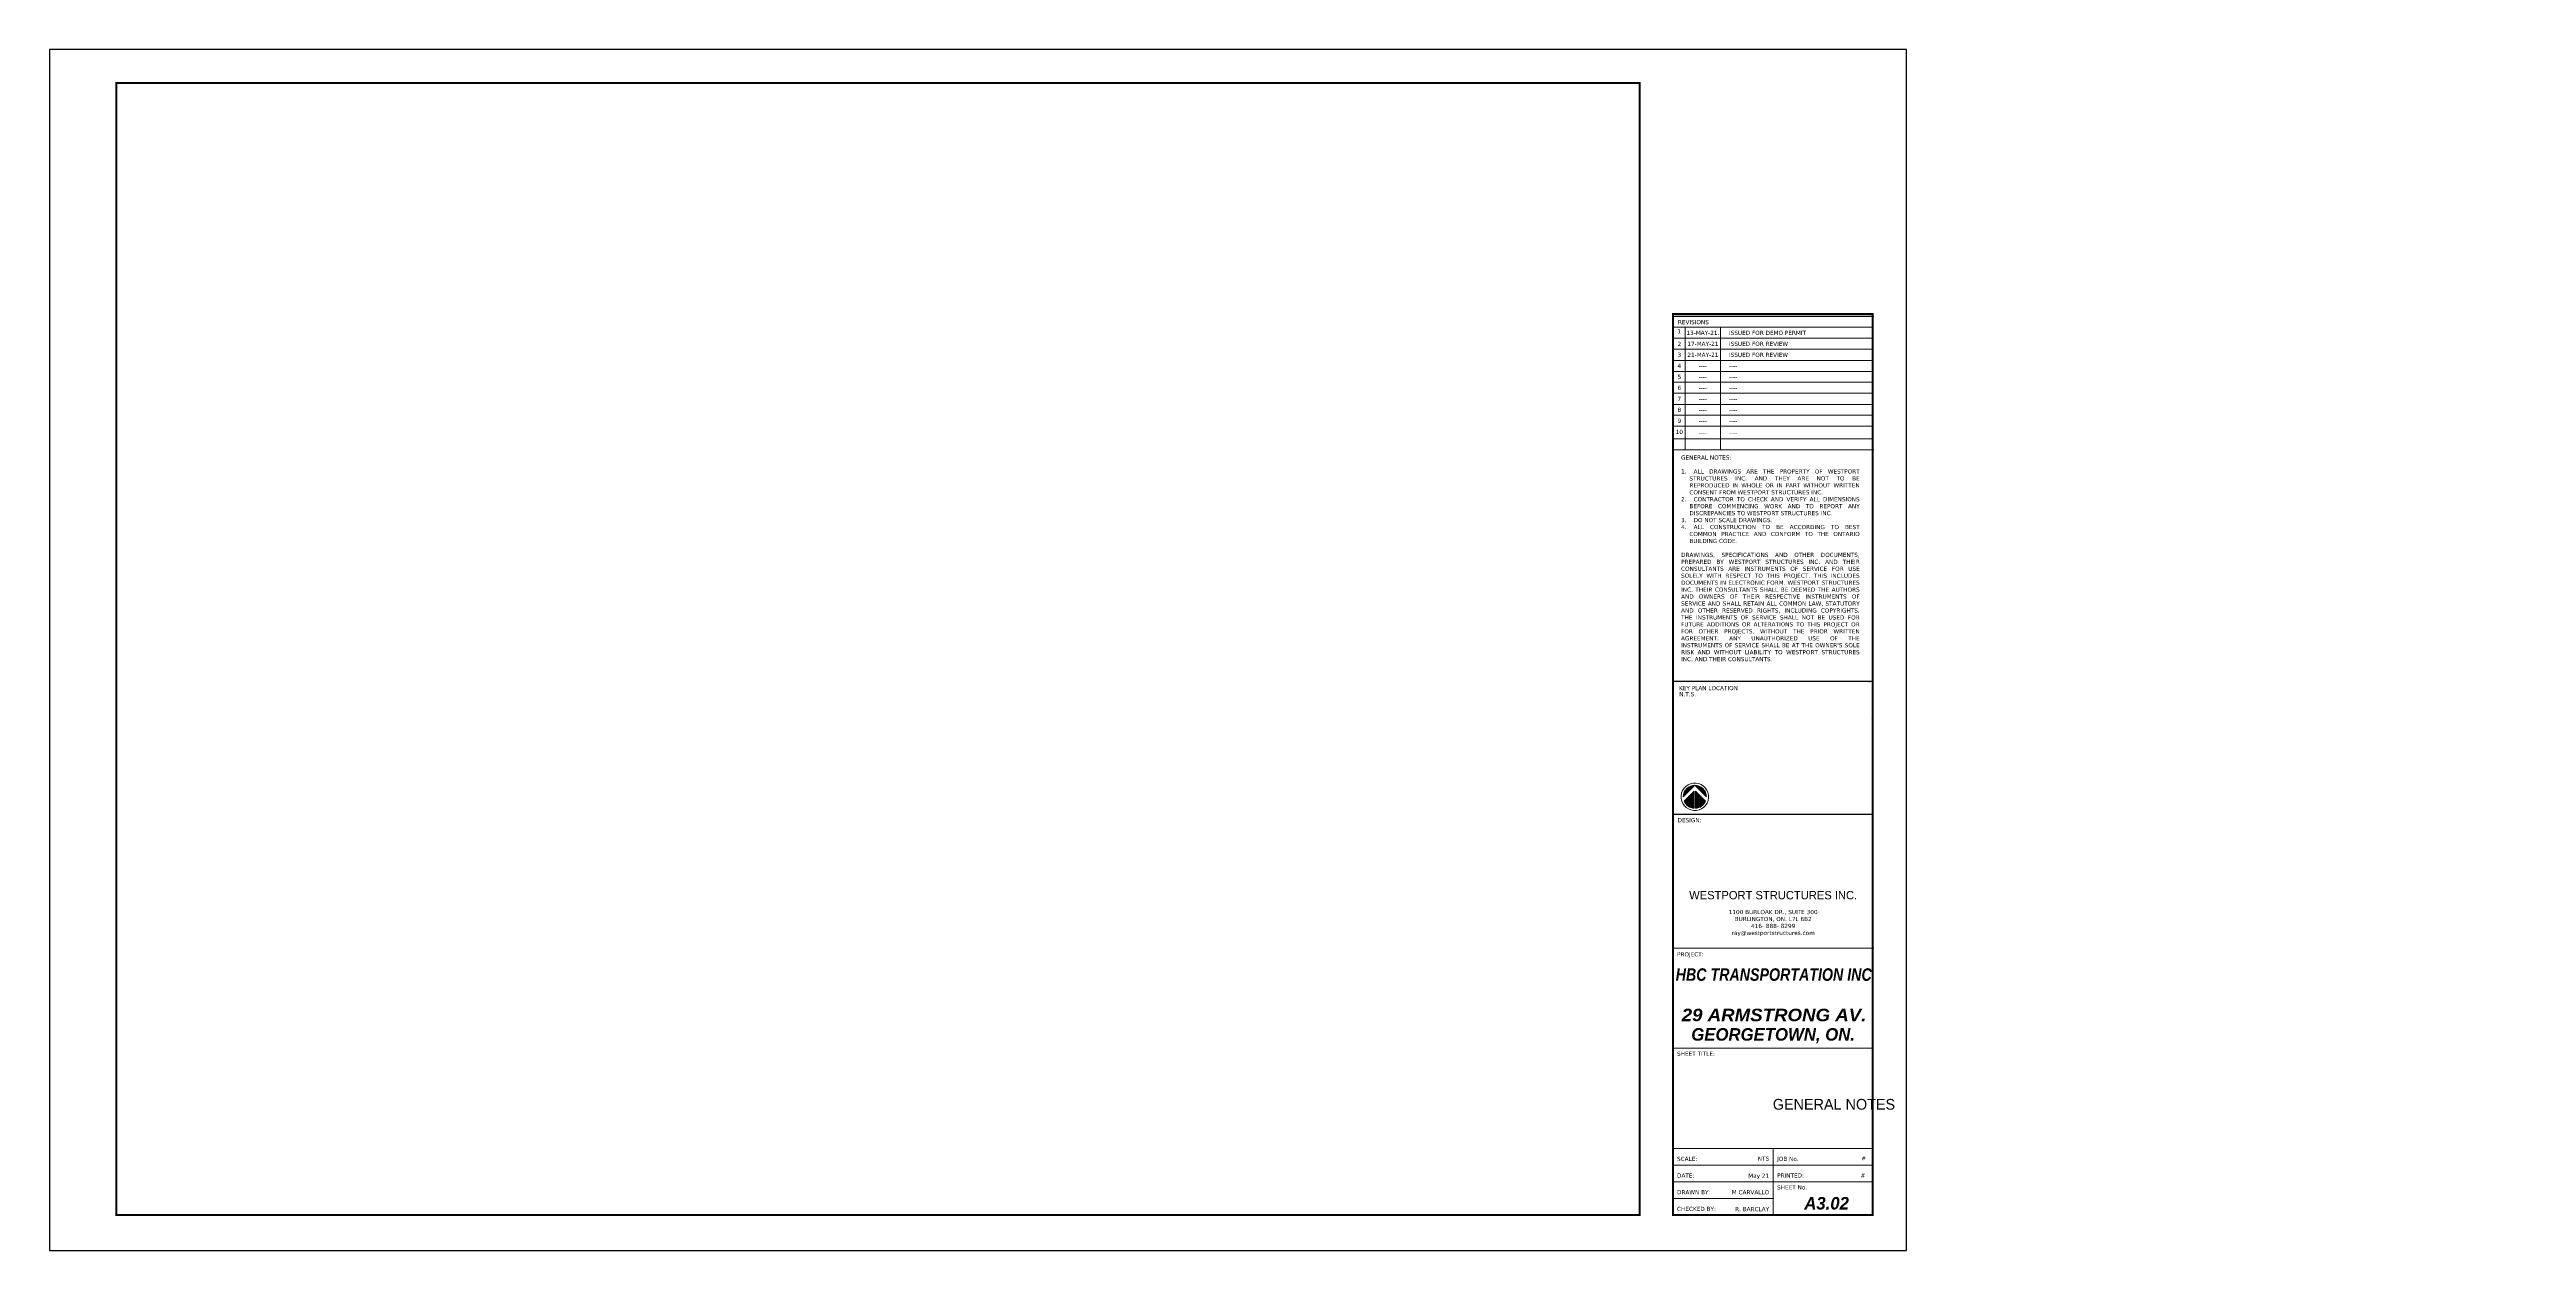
# Paper-space layout 'A0.02' of a CAD drawing. Header units: metres. Extents: x 0 to 576, y 0 to 279.
import ezdxf
from ezdxf.enums import TextEntityAlignment as Align

# ---------------------------------------------------------------- set-up
doc = ezdxf.new("R2018")
doc.units = ezdxf.units.M
doc.header["$XCLIPFRAME"] = 2
for name, color, linetype, lineweight in [('A-WALLS', 1, 'Continuous', 25), ('BRD-LINES', 202, 'Continuous', 5), ('BRD-TEXT', 3, 'Continuous', 5), ('BRD-THIN LINES', 7, 'Continuous', 5), ('F line', 1, 'Continuous', 5)]:
    doc.layers.add(name, color=color, linetype=linetype, lineweight=lineweight)
doc.styles.get("Standard").update_dxf_attribs({"font": 'arial.ttf'})
doc.styles.add('TITLE BLOCK BIG', font='GOTHICBI.TTF', dxfattribs={"height": 0.1875})
doc.styles.add('TITLE BLOCK MED 2', font='GOTHIC.TTF', dxfattribs={"height": 0.125})
doc.styles.add('TITLE BLOCK SMALL', font='verdana.ttf', dxfattribs={"height": 0.0625})
picture_1 = doc.add_image_def('image1.jpg', size_in_pixel=(655, 450))

# ---------------------------------------------------------------- blocks, each defined once
blk = doc.blocks.new('*X3')
at = {"color": 0}
for p, q in [((-62, 8), (27, 8)), ((-62, 5), (29, 5)), ((-61, 12), (22, 12)), ((-61, 10), (24, 10)), ((-60, 15), (19, 15)), ((-59, 20), (14, 20)), ((-59, 18), (17, 18)), ((-58, 22), (12, 22)), ((-57, 25), (9, 25)), ((-56, 28), (7, 28)), ((-54, 30), (4, 30)), ((-53, 32), (2, 32)), ((-51, 35), (-1, 35)), ((-49, 38), (-3, 38)), ((-47, 40), (-6, 40)), ((-45, 42), (-8, 42)), ((-43, 45), (-11, 45)), ((-40, 48), (-13, 48)), ((-37, 50), (-16, 50)), ((-33, 52), (-18, 52)), ((-29, 55), (-21, 55))]:
    blk.add_line(p, q, dxfattribs=at)
blk = doc.blocks.new('*X4')
at = {"color": 0}
for p, q in [((-62, -5), (29, -5)), ((-62, -8), (27, -8)), ((-61, -10), (24, -10)), ((-61, -12), (22, -12)), ((-60, -15), (19, -15)), ((-59, -18), (17, -18)), ((-59, -20), (14, -20)), ((-58, -22), (12, -22)), ((-57, -25), (9, -25)), ((-56, -28), (7, -28)), ((-54, -30), (4, -30)), ((-53, -32), (2, -32)), ((-51, -35), (-1, -35)), ((-49, -38), (-3, -38)), ((-47, -40), (-6, -40)), ((-45, -42), (-8, -42)), ((-43, -45), (-11, -45)), ((-40, -48), (-13, -48)), ((-37, -50), (-16, -50)), ((-33, -52), (-18, -52)), ((-29, -55), (-21, -55))]:
    blk.add_line(p, q, dxfattribs=at)
blk = doc.blocks.new('*X5')
at = {"color": 0}
for p, q in [((2, -60), (16, -60)), ((5, -58), (23, -58)), ((7, -55), (29, -55)), ((10, -52), (33, -52)), ((12, -50), (37, -50)), ((15, -48), (40, -48)), ((17, -45), (43, -45)), ((20, -42), (45, -42)), ((22, -40), (47, -40)), ((25, -38), (49, -38)), ((27, -35), (51, -35)), ((30, -32), (53, -32)), ((32, -30), (54, -30)), ((35, -28), (56, -28)), ((37, -25), (57, -25)), ((40, -22), (58, -22)), ((42, -20), (59, -20)), ((45, -18), (59, -18)), ((47, -15), (60, -15)), ((50, -12), (61, -12)), ((52, -10), (61, -10)), ((55, -8), (62, -8)), ((57, -5), (62, -5)), ((60, -2), (62, -2))]:
    blk.add_line(p, q, dxfattribs=at)
blk = doc.blocks.new('*X6')
at = {"color": 0}
for p, q in [((2, 60), (16, 60)), ((5, 58), (23, 58)), ((7, 55), (29, 55)), ((10, 52), (33, 52)), ((12, 50), (37, 50)), ((15, 48), (40, 48)), ((17, 45), (43, 45)), ((20, 42), (45, 42)), ((22, 40), (47, 40)), ((25, 38), (49, 38)), ((27, 35), (51, 35)), ((30, 32), (53, 32)), ((32, 30), (54, 30)), ((35, 28), (56, 28)), ((37, 25), (57, 25)), ((40, 22), (58, 22)), ((42, 20), (59, 20)), ((45, 18), (59, 18)), ((47, 15), (60, 15)), ((50, 12), (61, 12)), ((52, 10), (61, 10)), ((55, 8), (62, 8)), ((57, 5), (62, 5)), ((60, 2), (62, 2)), ((62, 0), (62, 0))]:
    blk.add_line(p, q, dxfattribs=at)
blk = doc.blocks.new('A$C620E51BF')
for p, q in [((4.91, 9.03), (0.8, 4.91)), ((4.91, 9.03), (9.03, 4.91)), ((1.1, 3.36), (4.71, 6.97)), ((4.71, 6.97), (4.71, 0.79)), ((8.73, 3.36), (5.11, 6.97)), ((5.11, 0.79), (5.11, 6.97))]:
    blk.add_line(p, q)
at = {"extrusion": (0, 0, -1)}
blk.add_ellipse((4.91, 4.9), major_axis=(-4.9, 0.39), ratio=1, dxfattribs=at)
for start_param, end_param in [(6.206295, 7.773697), (1.490512, 3.057915), (4.680511, 5.818313), (3.445897, 4.583699)]:
    blk.add_ellipse((4.91, 4.9), major_axis=(-4.1, 0.33), ratio=1, start_param=start_param, end_param=end_param, dxfattribs=at)
at = {"xscale": 0.0663863712999671, "yscale": 0.0663863712999671, "zscale": 0.0110643952166795, "rotation": 89.99999999999999}
for name in ['*X6', '*X5', '*X3', '*X4']:
    blk.add_blockref(name, (4.91, 4.9), dxfattribs=at)
blk = doc.blocks.new('*U43')
at = {"layer": 'F line', "ltscale": 100}
h = blk.add_hatch(dxfattribs=at)
h.set_pattern_fill('AR-CONC', color=95, scale=0.006111)
h.set_pattern_definition([(50, (-228.60933, -19.48155), (0.0438325667, -0.0038348527), [0.004583333, -0.050416667]), (355, (-228.60933, -19.48155), (-0.008479248, 0.045967297), [0.003666667, -0.040333333]), (100.451444, (-228.605676, -19.48187), (0.0353533184, 0.042132444), [0.003895234, -0.0428475735]), (46.1842, (-228.60933, -19.46933), (0.065220304, -0.010115067), [0.006875, -0.075625]), (96.635635, (-228.603894, -19.47017), (0.05711823, 0.05952947), [0.005842854, -0.064271396]), (351.184164, (-228.60933, -19.46933), (0.05711823, 0.05952947), [0.0055, -0.0605]), (21, (-228.603218, -19.472383), (0.036477653, -0.024604488), [0.004583333, -0.050416667]), (326, (-228.603218, -19.472383), (0.01486927, 0.044314725), [0.003666667, -0.040333333]), (71.451445, (-228.600178, -19.474434), (0.051346923, 0.019710237), [0.003895234, -0.0428475735]), (37.5, (-228.609329, -19.48155), (0.0007431023, 0.0203435133), [0, -0.0398444444, 0, -0.0409444444, 0, -0.040486111]), (7.5, (-228.609329, -19.48155), (0.0160764717, 0.024102938), [0, -0.0233444444, 0, -0.0389277778, 0, -0.0154305556]), (327.5, (-228.622957, -19.48155), (0.0326224822, -0.0013783533), [0, -0.0152777778, 0, -0.0476666667, 0, -0.06325]), (317.5, (-228.629068, -19.48155), (0.0356391548, 0.0061175267), [0, -0.019861111, 0, -0.0316555556, 0, -0.0449166667])])
h.paths.add_polyline_path([(29.009, 7.928), (29.668, 7.922)], flags=16)
at = {"ltscale": 0.1}
blk.add_lwpolyline([(6.994, 0), (23.994, 0), (23.994, 11), (6.994, 11)], close=True, dxfattribs=at)
for p in [(22.772, 0.782), (22.772, 0.629), (22.772, 0.477)]:
    blk.add_point(p)
at = {"layer": 'BRD-LINES'}
for p, q in [((23.683, 8.556), (21.86, 8.556)), ((23.683, 8.456), (21.86, 8.456)), ((23.683, 8.355), (21.86, 8.355)), ((23.683, 8.254), (21.86, 8.254)), ((23.683, 8.153), (21.86, 8.153)), ((23.683, 8.052), (21.86, 8.052)), ((23.683, 7.952), (21.86, 7.952)), ((23.683, 7.851), (21.86, 7.851)), ((23.683, 7.75), (21.86, 7.75)), ((21.966, 7.75), (21.966, 7.334)), ((22.291, 7.75), (22.291, 7.334)), ((23.683, 7.65), (21.86, 7.65)), ((23.683, 7.549), (21.86, 7.549)), ((23.683, 7.435), (21.86, 7.435)), ((21.855, 0.782), (23.688, 0.782)), ((21.855, 0.629), (23.688, 0.629)), ((21.855, 0.477), (22.772, 0.477))]:
    blk.add_line(p, q, dxfattribs=at)
blk.add_lwpolyline([(6.998, 0), (6.998, 11), (23.994, 11), (23.994, 0), (6.994, 0)], close=True, dxfattribs=at)
at = {"layer": 'BRD-LINES', "const_width": 0.0191}
for points in [[(7.605, 10.694), (21.549, 10.694), (21.549, 0.324), (7.605, 0.324)], [(21.855, 0.324), (23.683, 0.324), (23.683, 8.576), (21.855, 8.576)]]:
    blk.add_lwpolyline(points, close=True, dxfattribs=at)
at = {"layer": 'BRD-LINES', "const_width": 0.00917, "flags": 128}
for points in [[(21.86, 8.556), (23.694, 8.556)], [(21.85, 7.334), (23.683, 7.334)], [(21.86, 7.334), (23.694, 7.334)], [(21.85, 5.215), (23.683, 5.215)], [(21.85, 3.992), (23.683, 3.992)], [(21.86, 2.77), (23.694, 2.77)], [(21.855, 1.852), (23.688, 1.852)], [(21.855, 0.935), (23.688, 0.935)], [(22.772, 0.324), (22.772, 0.935)]]:
    blk.add_lwpolyline(points, dxfattribs=at)
at = {"layer": 'BRD-TEXT'}
for p, q in [((21.967, 8.456), (21.967, 7.75)), ((22.291, 8.456), (22.291, 7.75))]:
    blk.add_line(p, q, dxfattribs=at)
at = {"layer": 'BRD-THIN LINES', "ltscale": 0.1}
for p, q in [((23.648, 5.204), (23.657, 5.215)), ((23.676, 4.875), (23.683, 4.869))]:
    blk.add_line(p, q, dxfattribs=at)
at = {"layer": 'BRD-LINES', "color": 7, "xscale": 0.02560439062498781, "yscale": 0.02560439062498781, "zscale": 0.02560439062498781}
blk.add_blockref('A$C620E51BF', (21.929, 4.03), dxfattribs=at)
at = {"layer": 'BRD-TEXT', "style": 'TITLE BLOCK SMALL'}
for s, p in [('1', (21.913, 8.418)), ('2', (21.913, 8.304)), ('3', (21.913, 8.204)), ('4', (21.913, 8.103)), ('5', (21.913, 8.002)), ('6', (21.913, 7.901)), ('8', (21.913, 7.7)), ('7', (21.913, 7.801)), ('10', (21.913, 7.498)), ('9', (21.913, 7.599))]:
    blk.add_text(s, height=0.0382, dxfattribs=at).set_placement(p, align=Align.MIDDLE_CENTER)
for s, height, p in [('REVISIONS', 0.0382, (21.9, 8.484)), ('KEY PLAN LOCATION', 0.03819, (21.91, 5.132)), ('DESIGN:', 0.0382, (21.897, 3.922)), ('PROJECT:', 0.0382, (21.892, 2.694)), ('SHEET TITLE:', 0.03819, (21.892, 1.783)), ('SCALE:', 0.0382, (21.892, 0.82)), ('DATE:', 0.0382, (21.892, 0.668)), ('JOB No.', 0.0382, (22.808, 0.82)), ('PRINTED:', 0.0382, (22.808, 0.668)), ('DRAWN BY:', 0.0382, (21.892, 0.515)), ('SHEET No.', 0.0382, (22.808, 0.559)), ('CHECKED BY:', 0.03819, (21.892, 0.362))]:
    blk.add_text(s, height=height, dxfattribs=at).set_placement(p)
blk.add_text('N.T.S.', height=0.0382, dxfattribs=at).set_placement((21.912, 5.065), align=Align.BOTTOM_LEFT)
at = {"layer": 'BRD-TEXT', "ltscale": 0.1, "insert": (21.929, 7.282), "char_height": 0.038194, "attachment_point": 1, "style": 'TITLE BLOCK SMALL'}
blk.add_mtext_dynamic_manual_height_columns("\\pxsm1;GENERAL NOTES:\\P\\pqj;\\P\\pi-2,l2,t3;1.^IALL DRAWINGS ARE THE PROPERTY OF WESTPORT STRUCTURES INC. AND THEY ARE NOT TO BE REPRODUCED IN WHOLE OR IN PART WITHOUT WRITTEN CONSENT FROM WESTPORT STRUCTURES INC.\\P2.^ICONTRACTOR TO CHECK AND VERIFY ALL DIMENSIONS BEFORE COMMENCING WORK AND TO REPORT ANY DISCREPANCIES TO WESTPORT STRUCTURES INC.\\P3.^IDO NOT SCALE DRAWINGS.\\P4.^IALL CONSTRUCTION TO BE ACCORDING TO BEST COMMON PRACTICE AND CONFORM TO THE ONTARIO BUILDING CODE.\\P\\pi0,l0,tz;\\PDRAWINGS, SPECIFICATIONS AND OTHER DOCUMENTS, PREPARED BY WESTPORT STRUCTURES INC. AND THEIR CONSULTANTS ARE INSTRUMENTS OF SERVICE FOR USE SOLELY WITH RESPECT TO THIS PROJECT. THIS INCLUDES DOCUMENTS IN ELECTRONIC FORM. WESTPORT STRUCTURES INC. THEIR CONSULTANTS SHALL BE DEEMED THE AUTHORS AND OWNERS OF THEIR RESPECTIVE INSTRUMENTS OF SERVICE AND SHALL RETAIN ALL COMMON LAW, STATUTORY AND OTHER RESERVED RIGHTS, INCLUDING COPYRIGHTS. THE INSTRUMENTS OF SERVICE SHALL NOT BE USED FOR FUTURE ADDITIONS OR ALTERATIONS TO THIS PROJECT OR FOR OTHER PROJECTS, WITHOUT THE PRIOR WRITTEN AGREEMENT. ANY UNAUTHORIZED USE OF THE INSTRUMENTS OF SERVICE SHALL BE AT THE OWNER'S SOLE RISK AND WITHOUT LIABILITY TO WESTPORT STRUCTURES INC. AND THEIR CONSULTANTS.", width=1.63003, gutter_width=0.382, heights=[0], dxfattribs=at)
at = {"layer": 'BRD-TEXT', "insert": (22.772, 3.254), "char_height": 0.07639, "width": 2.36316, "attachment_point": 5, "style": 'TITLE BLOCK MED 2'}
blk.add_mtext('WESTPORT STRUCTURES INC.\\P', dxfattribs=at)
at = {"layer": 'BRD-TEXT', "insert": (22.772, 2.999), "char_height": 0.03819, "attachment_point": 5, "style": 'TITLE BLOCK SMALL'}
blk.add_mtext_dynamic_manual_height_columns('\\pxsm1,qc;1100 BURLOAK DR., SUITE 300\\PBURLINGTON, ON. L7L 6B2\\P416- 888- 8299\\Pray@westportstructures.com', width=1.74176, gutter_width=0.191, heights=[0.653], dxfattribs=at)
at = {"layer": 'BRD-TEXT', "ltscale": 0.1}
for tag, height, style, p in [('REV_1_DATE', 0.0382, 'TITLE BLOCK SMALL', (22.129, 8.405)), ('REV_2_DATE', 0.0382, 'TITLE BLOCK SMALL', (22.129, 8.304)), ('REV_3_DATE', 0.0382, 'TITLE BLOCK SMALL', (22.129, 8.204)), ('REV_4_DATE', 0.0382, 'TITLE BLOCK SMALL', (22.129, 8.103)), ('REV_5_DATE', 0.0382, 'TITLE BLOCK SMALL', (22.129, 8.002)), ('REV_6_DATE', 0.0382, 'TITLE BLOCK SMALL', (22.129, 7.902)), ('REV_7_DATE', 0.0382, 'TITLE BLOCK SMALL', (22.129, 7.801)), ('REV_8_DATE', 0.0382, 'TITLE BLOCK SMALL', (22.129, 7.7)), ('REV_10_DATE', 0.0382, 'TITLE BLOCK SMALL', (22.129, 7.485)), ('REV_9_DATE', 0.0382, 'TITLE BLOCK SMALL', (22.129, 7.599)), ('SHEET_NO', 0.115, 'TITLE BLOCK BIG', (23.261, 0.433))]:
    blk.add_attdef(tag, text='', height=height, dxfattribs=dict(at, style=style)).set_placement(p, align=Align.MIDDLE_CENTER)
at = {"layer": 'BRD-TEXT', "ltscale": 0.1, "style": 'TITLE BLOCK SMALL'}
for tag, p in [('REV_1_DETAIL', (22.367, 8.405)), ('REV_2_DETAIL', (22.367, 8.304)), ('REV_3_DETAIL', (22.367, 8.204)), ('REV_4_DETAIL', (22.367, 8.103)), ('REV_5_DETAIL', (22.367, 8.002)), ('REV_6_DETAIL', (22.367, 7.902)), ('REV_7_DETAIL', (22.367, 7.801)), ('REV_8_DETAIL', (22.367, 7.7)), ('REV_9_DETAIL', (22.367, 7.599)), ('REV_10_DETAIL', (22.367, 7.485))]:
    blk.add_attdef(tag, text='', height=0.0382, dxfattribs=at).set_placement(p, align=Align.MIDDLE_LEFT)
at = {"layer": 'BRD-TEXT', "ltscale": 0.1, "style": 'TITLE BLOCK BIG', "width": 0.85}
blk.add_attdef('PROJ_TITLE', text='', height=0.115, dxfattribs=at).set_placement((22.777, 2.585), align=Align.TOP_CENTER)
at = {"layer": 'BRD-TEXT', "ltscale": 0.1, "style": 'TITLE BLOCK BIG', "width": 1.108315}
blk.add_attdef('ADDRESS', text='', height=0.115, dxfattribs=at).set_placement((21.935, 2.1), (23.625, 2.1), align=Align.FIT)
at = {"layer": 'BRD-TEXT', "ltscale": 0.1, "style": 'TITLE BLOCK BIG'}
blk.add_attdef('CITY', text='', height=0.115, dxfattribs=at).set_placement((22.772, 2.037), align=Align.TOP_CENTER)
at = {"layer": 'BRD-TEXT', "lineweight": 30, "flags": 104}
blk.add_attdef('SHEET-TITLE', text='', height=0.115, dxfattribs=at).set_placement((22.769, 1.388), align=Align.MIDDLE_CENTER)
at = {"layer": 'BRD-TEXT', "ltscale": 0.1, "style": 'TITLE BLOCK SMALL'}
for tag, p in [('SCALE', (22.735, 0.841)), ('DATE', (22.735, 0.685)), ('DRAWN_BY', (22.735, 0.534)), ('CHECKED_BY', (22.735, 0.379))]:
    blk.add_attdef(tag, text='', height=0.0382, dxfattribs=at).set_placement(p, align=Align.MIDDLE_RIGHT)
for tag, p in [('PRINTED', (23.615, 0.656)), ('JOB_NO', (23.622, 0.814))]:
    blk.add_attdef(tag, text='', height=0.0382, dxfattribs=at).set_placement(p, align=Align.BOTTOM_RIGHT)
image = blk.add_image(picture_1, insert=(21.855, 3.992), size_in_units=(1.828, 1.256))
image.set_boundary_path([(-0.5, 11.54), (654.5, 449.5)])

psp = doc.layouts.new('A0.02')

# ---------------------------------------------------------------- block references
at = {"layer": 'A-WALLS'}
ref = psp.add_blockref('*U43', (-177.59, 0), dxfattribs=dict(at, xscale=25.38568427081577, yscale=25.38568427081577, zscale=25.38568427081577))
lines = psp.add_mtext('GENERAL NOTES', dxfattribs={"layer": 'BRD-TEXT', "insert": (400.41, 35.24), "char_height": 2.5, "attachment_point": 1})
ref.add_attrib('SHEET-TITLE', '', (400.41, 35.24), dxfattribs={"flags": 104}).embed_mtext(lines)
ref.add_attrib('SCALE', 'NTS', dxfattribs={"layer": 'BRD-TEXT', "ltscale": 0.1, "height": 0.97, "style": 'TITLE BLOCK SMALL'}).set_placement((399.56, 21.34), align=Align.MIDDLE_RIGHT)
ref.add_attrib('DATE', 'May 21', dxfattribs={"layer": 'BRD-TEXT', "ltscale": 0.1, "height": 0.97, "style": 'TITLE BLOCK SMALL'}).set_placement((399.56, 17.39), align=Align.MIDDLE_RIGHT)
ref.add_attrib('DRAWN_BY', 'M CARVALLO', dxfattribs={"layer": 'BRD-TEXT', "ltscale": 0.1, "height": 0.97, "style": 'TITLE BLOCK SMALL'}).set_placement((399.56, 13.55), align=Align.MIDDLE_RIGHT)
ref.add_attrib('CHECKED_BY', 'R. BARCLAY', dxfattribs={"layer": 'BRD-TEXT', "ltscale": 0.1, "height": 0.97, "style": 'TITLE BLOCK SMALL'}).set_placement((399.56, 9.62), align=Align.MIDDLE_RIGHT)
ref.add_attrib('JOB_NO', '#', dxfattribs={"layer": 'BRD-TEXT', "ltscale": 0.1, "height": 0.97, "style": 'TITLE BLOCK SMALL'}).set_placement((422.08, 20.68), align=Align.BOTTOM_RIGHT)
ref.add_attrib('PRINTED', '#', dxfattribs={"layer": 'BRD-TEXT', "ltscale": 0.1, "height": 0.97, "style": 'TITLE BLOCK SMALL'}).set_placement((421.9, 16.66), align=Align.BOTTOM_RIGHT)
ref.add_attrib('SHEET_NO', 'A3.02', dxfattribs={"layer": 'BRD-TEXT', "ltscale": 0.1, "height": 2.909, "style": 'TITLE BLOCK BIG'}).set_placement((412.91, 10.98), align=Align.MIDDLE_CENTER)
ref.add_attrib('REV_1_DATE', '13-MAY-21.', dxfattribs={"layer": 'BRD-TEXT', "ltscale": 0.1, "height": 0.97, "style": 'TITLE BLOCK SMALL'}).set_placement((384.16, 213.37), align=Align.MIDDLE_CENTER)
ref.add_attrib('REV_1_DETAIL', 'ISSUED FOR DEMO PERMIT', dxfattribs={"layer": 'BRD-TEXT', "ltscale": 0.1, "height": 0.9696, "style": 'TITLE BLOCK SMALL'}).set_placement((390.22, 213.37), align=Align.MIDDLE_LEFT)
ref.add_attrib('REV_2_DATE', '17-MAY-21', dxfattribs={"layer": 'BRD-TEXT', "ltscale": 0.1, "height": 0.97, "style": 'TITLE BLOCK SMALL'}).set_placement((384.16, 210.82), align=Align.MIDDLE_CENTER)
ref.add_attrib('REV_2_DETAIL', 'ISSUED FOR REVIEW', dxfattribs={"layer": 'BRD-TEXT', "ltscale": 0.1, "height": 0.9696, "style": 'TITLE BLOCK SMALL'}).set_placement((390.22, 210.82), align=Align.MIDDLE_LEFT)
ref.add_attrib('REV_3_DATE', '21-MAY-21', dxfattribs={"layer": 'BRD-TEXT', "ltscale": 0.1, "height": 0.97, "style": 'TITLE BLOCK SMALL'}).set_placement((384.16, 208.26), align=Align.MIDDLE_CENTER)
ref.add_attrib('REV_3_DETAIL', 'ISSUED FOR REVIEW', dxfattribs={"layer": 'BRD-TEXT', "ltscale": 0.1, "height": 0.9696, "style": 'TITLE BLOCK SMALL'}).set_placement((390.22, 208.26), align=Align.MIDDLE_LEFT)
ref.add_attrib('REV_4_DATE', '----', dxfattribs={"layer": 'BRD-TEXT', "ltscale": 0.1, "height": 0.97, "style": 'TITLE BLOCK SMALL'}).set_placement((384.16, 205.7), align=Align.MIDDLE_CENTER)
ref.add_attrib('REV_4_DETAIL', '----', dxfattribs={"layer": 'BRD-TEXT', "ltscale": 0.1, "height": 0.97, "style": 'TITLE BLOCK SMALL'}).set_placement((390.22, 205.7), align=Align.MIDDLE_LEFT)
ref.add_attrib('REV_5_DATE', '----', dxfattribs={"layer": 'BRD-TEXT', "ltscale": 0.1, "height": 0.97, "style": 'TITLE BLOCK SMALL'}).set_placement((384.16, 203.14), align=Align.MIDDLE_CENTER)
ref.add_attrib('REV_5_DETAIL', '----', dxfattribs={"layer": 'BRD-TEXT', "ltscale": 0.1, "height": 0.97, "style": 'TITLE BLOCK SMALL'}).set_placement((390.22, 203.14), align=Align.MIDDLE_LEFT)
ref.add_attrib('REV_6_DATE', '----', dxfattribs={"layer": 'BRD-TEXT', "ltscale": 0.1, "height": 0.97, "style": 'TITLE BLOCK SMALL'}).set_placement((384.16, 200.59), align=Align.MIDDLE_CENTER)
ref.add_attrib('REV_6_DETAIL', '----', dxfattribs={"layer": 'BRD-TEXT', "ltscale": 0.1, "height": 0.97, "style": 'TITLE BLOCK SMALL'}).set_placement((390.22, 200.59), align=Align.MIDDLE_LEFT)
ref.add_attrib('REV_7_DATE', '----', dxfattribs={"layer": 'BRD-TEXT', "ltscale": 0.1, "height": 0.97, "style": 'TITLE BLOCK SMALL'}).set_placement((384.16, 198.03), align=Align.MIDDLE_CENTER)
ref.add_attrib('REV_7_DETAIL', '----', dxfattribs={"layer": 'BRD-TEXT', "ltscale": 0.1, "height": 0.97, "style": 'TITLE BLOCK SMALL'}).set_placement((390.22, 198.03), align=Align.MIDDLE_LEFT)
ref.add_attrib('REV_8_DATE', '----', dxfattribs={"layer": 'BRD-TEXT', "ltscale": 0.1, "height": 0.97, "style": 'TITLE BLOCK SMALL'}).set_placement((384.16, 195.47), align=Align.MIDDLE_CENTER)
ref.add_attrib('REV_8_DETAIL', '----', dxfattribs={"layer": 'BRD-TEXT', "ltscale": 0.1, "height": 0.97, "style": 'TITLE BLOCK SMALL'}).set_placement((390.22, 195.47), align=Align.MIDDLE_LEFT)
ref.add_attrib('REV_9_DATE', '----', dxfattribs={"layer": 'BRD-TEXT', "ltscale": 0.1, "height": 0.97, "style": 'TITLE BLOCK SMALL'}).set_placement((384.16, 192.91), align=Align.MIDDLE_CENTER)
ref.add_attrib('REV_9_DETAIL', '----', dxfattribs={"layer": 'BRD-TEXT', "ltscale": 0.1, "height": 0.97, "style": 'TITLE BLOCK SMALL'}).set_placement((390.22, 192.91), align=Align.MIDDLE_LEFT)
ref.add_attrib('REV_10_DATE', '----', dxfattribs={"layer": 'BRD-TEXT', "ltscale": 0.1, "height": 0.97, "style": 'TITLE BLOCK SMALL'}).set_placement((384.16, 190.02), align=Align.MIDDLE_CENTER)
ref.add_attrib('REV_10_DETAIL', '----', dxfattribs={"layer": 'BRD-TEXT', "ltscale": 0.1, "height": 0.97, "style": 'TITLE BLOCK SMALL'}).set_placement((390.22, 190.02), align=Align.MIDDLE_LEFT)
ref.add_attrib('ADDRESS', '29 ARMSTRONG AV.', dxfattribs={"layer": 'BRD-TEXT', "ltscale": 0.1, "height": 2.9088, "style": 'TITLE BLOCK BIG', "width": 1.108315}).set_placement((379.24, 53.31), (422.15, 53.31), align=Align.FIT)
ref.add_attrib('PROJ_TITLE', 'HBC TRANSPORTATION INC', dxfattribs={"layer": 'BRD-TEXT', "ltscale": 0.1, "height": 2.9088, "style": 'TITLE BLOCK BIG', "width": 0.85}).set_placement((400.62, 65.61), align=Align.TOP_CENTER)
ref.add_attrib('CITY', 'GEORGETOWN, ON.', dxfattribs={"layer": 'BRD-TEXT', "ltscale": 0.1, "height": 2.9088, "style": 'TITLE BLOCK BIG'}).set_placement((400.48, 51.7), align=Align.TOP_CENTER)

doc.saveas('drawing.dxf')
